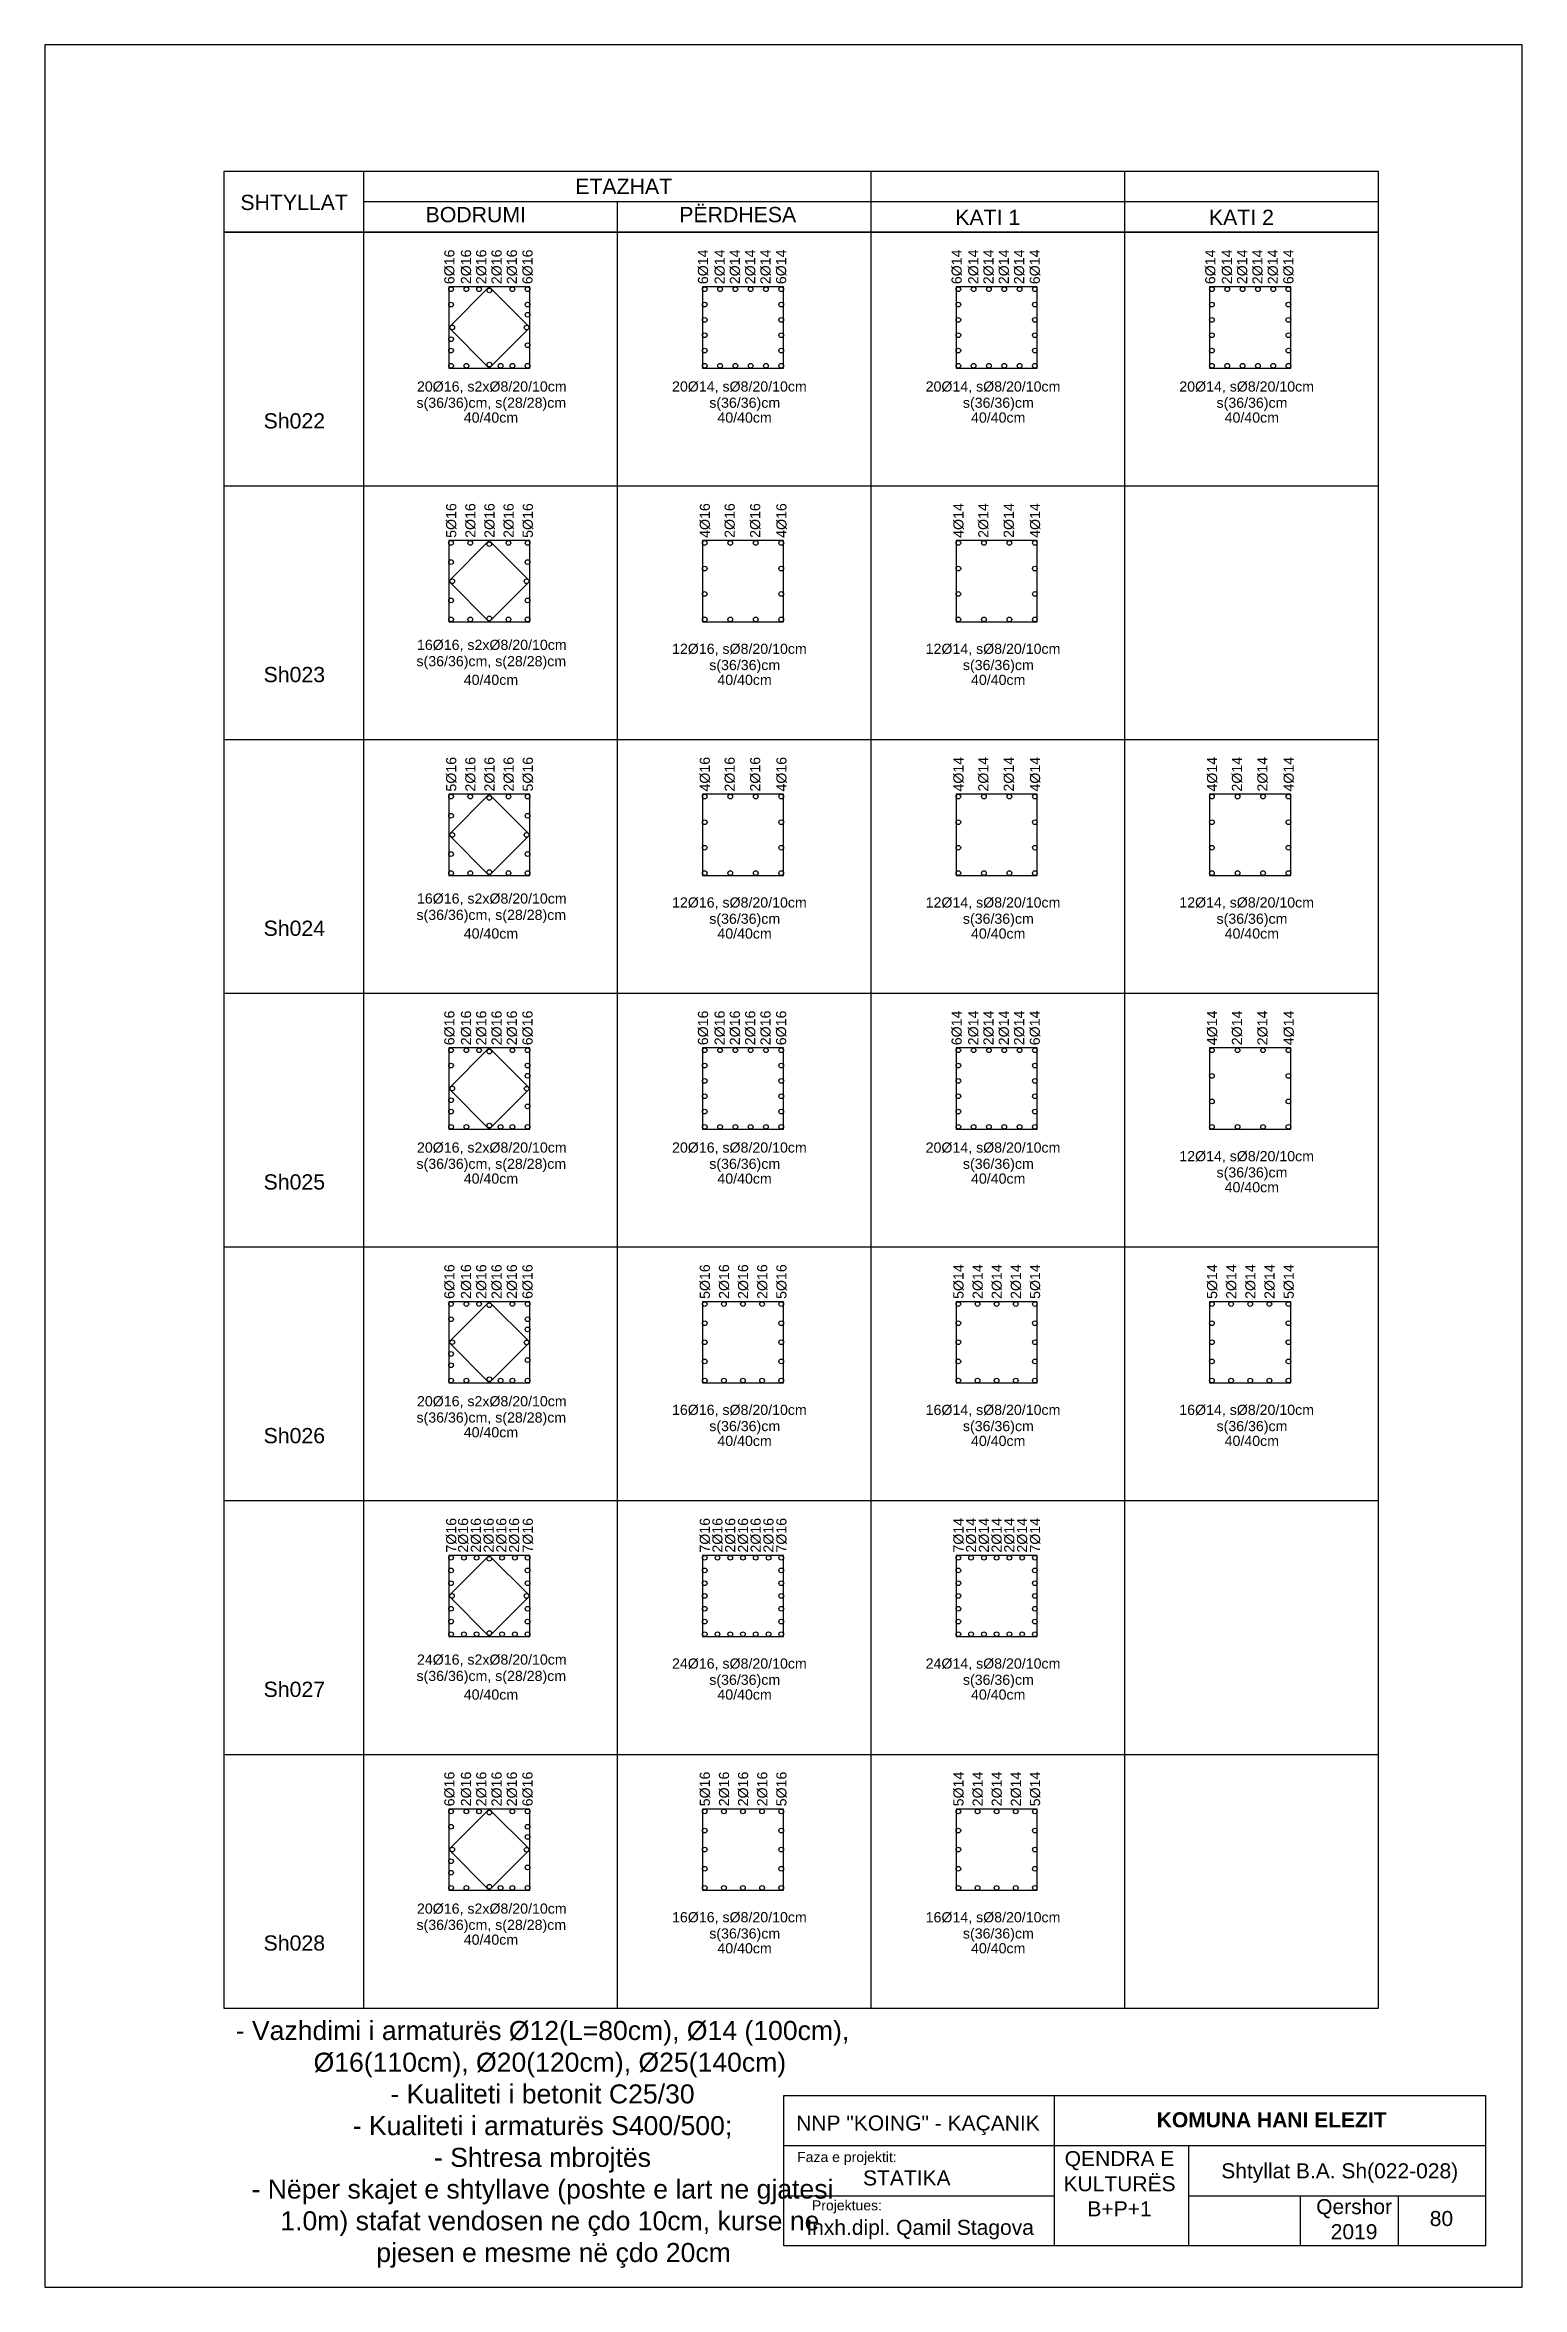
# Model space of a CAD drawing. Header units: inches. Extents: x 2793 to 14277, y -1659 to 551.
# Drawn here: x 7888 to 9344, y -1659 to 551 of the extents above; entities that cross this region are included whole.
import ezdxf

# ---------------------------------------------------------------- set-up
doc = ezdxf.new("R2010")
doc.units = ezdxf.units.IN
doc.layers.add('TEKSTI_Pen_No__201', color=7, linetype='Continuous', lineweight=18)
doc.styles.add('A4TS01', font='ARIAL.TTF', dxfattribs={"height": 10})
doc.styles.add('GENERATED_STYLE_1', font='ARIAL.TTF')

msp = doc.modelspace()

# ---------------------------------------------------------------- texts
at = {"width": 286.78, "attachment_point": 1, "style": 'A4TS01'}
for s, insert, char_height in [('SHTYLLAT', (8080.7, 403), 15), ('ETAZHAT', (8410.8, 418.8), 15), ('BODRUMI', (8263.3, 391), 15), ('PËRDHESA', (8513.3, 391), 15), ('KATI 1', (8785.4, 388.3), 15), ('{\\fArial|b0|i0|c238|p34;KATI }2', (9035.4, 388.3), 15), ('{\\fArial|b0|i0|c238|p34;s(36/36)cm}, s(28/28)cm', (8254.3, 203.1), 10), ('{\\fArial|b0|i0|c238|p34;20Ø16, s}2x{\\fArial|b0|i0|c238|p34;Ø8/20/10cm }', (8254.8, 219.1), 10), ('{\\fArial|b0|i0|c238|p34;20Ø14, sØ8/20/}10{\\fArial|b0|i0|c238|p34;cm }', (8506.2, 219.1), 10), ('{\\fArial|b0|i0|c238|p34;s(}3{\\fArial|b0|i0|c238|p34;6/}36{\\fArial|b0|i0|c238|p34;)cm}', (8542.9, 203.1), 10), ('{\\fArial|b0|i0|c238|p34;20Ø14, sØ8/20/}10{\\fArial|b0|i0|c238|p34;cm }', (8756.2, 219.1), 10), ('{\\fArial|b0|i0|c238|p34;s(}3{\\fArial|b0|i0|c238|p34;6/}36{\\fArial|b0|i0|c238|p34;)cm}', (8792.9, 203.1), 10), ('{\\fArial|b0|i0|c238|p34;20Ø14, sØ8/20/}10{\\fArial|b0|i0|c238|p34;cm }', (9006.2, 219.1), 10), ('{\\fArial|b0|i0|c238|p34;s(}3{\\fArial|b0|i0|c238|p34;6/}36{\\fArial|b0|i0|c238|p34;)cm}', (9042.9, 203.1), 10), ('{\\fArial|b0|i0|c238|p34;Sh0}22', (8103.6, 187.7), 15), ('4{\\fArial|b0|i0|c238|p34;0/}4{\\fArial|b0|i0|c238|p34;0cm}', (8300.9, 188.5), 10), ('4{\\fArial|b0|i0|c238|p34;0/}4{\\fArial|b0|i0|c238|p34;0cm}', (8550.9, 188.5), 10), ('4{\\fArial|b0|i0|c238|p34;0/}4{\\fArial|b0|i0|c238|p34;0cm}', (8800.9, 188.5), 10), ('4{\\fArial|b0|i0|c238|p34;0/}4{\\fArial|b0|i0|c238|p34;0cm}', (9050.9, 188.5), 10), ('16{\\fArial|b0|i0|c238|p34;Ø16, s2xØ8/20/10cm }', (8254.8, -35.5), 10), ('{\\fArial|b0|i0|c238|p34;12Ø16, sØ8/20/}10{\\fArial|b0|i0|c238|p34;cm }', (8506.2, -39.4), 10), ('{\\fArial|b0|i0|c238|p34;12Ø14, sØ8/20/}10{\\fArial|b0|i0|c238|p34;cm }', (8756.2, -39.4), 10), ('{\\fArial|b0|i0|c238|p34;Sh0}23', (8103.6, -62.3), 15), ('{\\fArial|b0|i0|c238|p34;s(36/36)cm}, s(28/28)cm', (8254.3, -51.6), 10), ('{\\fArial|b0|i0|c238|p34;s(}3{\\fArial|b0|i0|c238|p34;6/}36{\\fArial|b0|i0|c238|p34;)cm}', (8542.9, -55.4), 10), ('{\\fArial|b0|i0|c238|p34;s(}3{\\fArial|b0|i0|c238|p34;6/}36{\\fArial|b0|i0|c238|p34;)cm}', (8792.9, -55.4), 10), ('4{\\fArial|b0|i0|c238|p34;0/}4{\\fArial|b0|i0|c238|p34;0cm}', (8300.9, -70), 10), ('4{\\fArial|b0|i0|c238|p34;0/}4{\\fArial|b0|i0|c238|p34;0cm}', (8550.9, -70), 10), ('4{\\fArial|b0|i0|c238|p34;0/}4{\\fArial|b0|i0|c238|p34;0cm}', (8800.9, -70), 10), ('16{\\fArial|b0|i0|c238|p34;Ø16, s2xØ8/20/10cm }', (8254.8, -285.5), 10), ('{\\fArial|b0|i0|c238|p34;s(36/36)cm}, s(28/28)cm', (8254.3, -301.6), 10), ('{\\fArial|b0|i0|c238|p34;12Ø16, sØ8/20/}10{\\fArial|b0|i0|c238|p34;cm }', (8506.2, -289.4), 10), ('{\\fArial|b0|i0|c238|p34;s(}3{\\fArial|b0|i0|c238|p34;6/}36{\\fArial|b0|i0|c238|p34;)cm}', (8542.9, -305.4), 10), ('{\\fArial|b0|i0|c238|p34;12Ø14, sØ8/20/}10{\\fArial|b0|i0|c238|p34;cm }', (8756.2, -289.4), 10), ('{\\fArial|b0|i0|c238|p34;s(}3{\\fArial|b0|i0|c238|p34;6/}36{\\fArial|b0|i0|c238|p34;)cm}', (8792.9, -305.4), 10), ('{\\fArial|b0|i0|c238|p34;12Ø14, sØ8/20/}10{\\fArial|b0|i0|c238|p34;cm }', (9006.2, -289.4), 10), ('{\\fArial|b0|i0|c238|p34;s(}3{\\fArial|b0|i0|c238|p34;6/}36{\\fArial|b0|i0|c238|p34;)cm}', (9042.9, -305.4), 10), ('{\\fArial|b0|i0|c238|p34;Sh0}24', (8103.6, -312.3), 15), ('4{\\fArial|b0|i0|c238|p34;0/}4{\\fArial|b0|i0|c238|p34;0cm}', (8300.9, -320), 10), ('4{\\fArial|b0|i0|c238|p34;0/}4{\\fArial|b0|i0|c238|p34;0cm}', (8550.9, -320), 10), ('4{\\fArial|b0|i0|c238|p34;0/}4{\\fArial|b0|i0|c238|p34;0cm}', (8800.9, -320), 10), ('4{\\fArial|b0|i0|c238|p34;0/}4{\\fArial|b0|i0|c238|p34;0cm}', (9050.9, -320), 10), ('{\\fArial|b0|i0|c238|p34;s(36/36)cm}, s(28/28)cm', (8254.3, -546.9), 10), ('{\\fArial|b0|i0|c238|p34;20Ø16, s}2x{\\fArial|b0|i0|c238|p34;Ø8/20/10cm }', (8254.8, -530.9), 10), ('{\\fArial|b0|i0|c238|p34;20Ø16, sØ8/20/}1{\\fArial|b0|i0|c238|p34;0cm }', (8506.2, -530.9), 10), ('{\\fArial|b0|i0|c238|p34;s(}3{\\fArial|b0|i0|c238|p34;6/}36{\\fArial|b0|i0|c238|p34;)cm}', (8542.9, -546.9), 10), ('{\\fArial|b0|i0|c238|p34;20Ø14, sØ8/20/}10{\\fArial|b0|i0|c238|p34;cm }', (8756.2, -530.9), 10), ('{\\fArial|b0|i0|c238|p34;s(}3{\\fArial|b0|i0|c238|p34;6/}36{\\fArial|b0|i0|c238|p34;)cm}', (8792.9, -546.9), 10), ('{\\fArial|b0|i0|c238|p34;12Ø14, sØ8/20/}10{\\fArial|b0|i0|c238|p34;cm }', (9006.2, -539.4), 10), ('{\\fArial|b0|i0|c238|p34;Sh0}25', (8103.6, -562.3), 15), ('4{\\fArial|b0|i0|c238|p34;0/}4{\\fArial|b0|i0|c238|p34;0cm}', (8300.9, -561.5), 10), ('4{\\fArial|b0|i0|c238|p34;0/}4{\\fArial|b0|i0|c238|p34;0cm}', (8550.9, -561.5), 10), ('4{\\fArial|b0|i0|c238|p34;0/}4{\\fArial|b0|i0|c238|p34;0cm}', (8800.9, -561.5), 10), ('{\\fArial|b0|i0|c238|p34;s(}3{\\fArial|b0|i0|c238|p34;6/}36{\\fArial|b0|i0|c238|p34;)cm}', (9042.9, -555.4), 10), ('4{\\fArial|b0|i0|c238|p34;0/}4{\\fArial|b0|i0|c238|p34;0cm}', (9050.9, -570), 10), ('{\\fArial|b0|i0|c238|p34;20Ø16, s}2x{\\fArial|b0|i0|c238|p34;Ø8/20/10cm }', (8254.8, -780.9), 10), ('{\\fArial|b0|i0|c238|p34;16Ø16, sØ8/20/}10{\\fArial|b0|i0|c238|p34;cm }', (8506.2, -789.4), 10), ('{\\fArial|b0|i0|c238|p34;16Ø14, sØ8/20/}10{\\fArial|b0|i0|c238|p34;cm }', (8756.2, -789.4), 10), ('{\\fArial|b0|i0|c238|p34;16Ø14, sØ8/20/}10{\\fArial|b0|i0|c238|p34;cm }', (9006.2, -789.4), 10), ('{\\fArial|b0|i0|c238|p34;Sh0}26', (8103.6, -812.3), 15), ('{\\fArial|b0|i0|c238|p34;s(36/36)cm}, s(28/28)cm', (8254.3, -796.9), 10), ('4{\\fArial|b0|i0|c238|p34;0/}4{\\fArial|b0|i0|c238|p34;0cm}', (8300.9, -811.5), 10), ('{\\fArial|b0|i0|c238|p34;s(}3{\\fArial|b0|i0|c238|p34;6/}36{\\fArial|b0|i0|c238|p34;)cm}', (8542.9, -805.4), 10), ('{\\fArial|b0|i0|c238|p34;s(}3{\\fArial|b0|i0|c238|p34;6/}36{\\fArial|b0|i0|c238|p34;)cm}', (8792.9, -805.4), 10), ('{\\fArial|b0|i0|c238|p34;s(}3{\\fArial|b0|i0|c238|p34;6/}36{\\fArial|b0|i0|c238|p34;)cm}', (9042.9, -805.4), 10), ('4{\\fArial|b0|i0|c238|p34;0/}4{\\fArial|b0|i0|c238|p34;0cm}', (8550.9, -820), 10), ('4{\\fArial|b0|i0|c238|p34;0/}4{\\fArial|b0|i0|c238|p34;0cm}', (8800.9, -820), 10), ('4{\\fArial|b0|i0|c238|p34;0/}4{\\fArial|b0|i0|c238|p34;0cm}', (9050.9, -820), 10), ('{\\fArial|b0|i0|c238|p34;2}4{\\fArial|b0|i0|c238|p34;Ø16, s2xØ8/20/10cm }', (8254.8, -1035.5), 10), ('{\\fArial|b0|i0|c238|p34;s(36/36)cm}, s(28/28)cm', (8254.3, -1051.6), 10), ('{\\fArial|b0|i0|c238|p34;24Ø16, sØ8/20/}10{\\fArial|b0|i0|c238|p34;cm }', (8506.2, -1039.4), 10), ('{\\fArial|b0|i0|c238|p34;s(}3{\\fArial|b0|i0|c238|p34;6/}36{\\fArial|b0|i0|c238|p34;)cm}', (8542.9, -1055.4), 10), ('{\\fArial|b0|i0|c238|p34;24Ø14, sØ8/20/}10{\\fArial|b0|i0|c238|p34;cm }', (8756.2, -1039.4), 10), ('{\\fArial|b0|i0|c238|p34;s(}3{\\fArial|b0|i0|c238|p34;6/}36{\\fArial|b0|i0|c238|p34;)cm}', (8792.9, -1055.4), 10), ('{\\fArial|b0|i0|c238|p34;Sh0}27', (8103.6, -1062.3), 15), ('4{\\fArial|b0|i0|c238|p34;0/}4{\\fArial|b0|i0|c238|p34;0cm}', (8300.9, -1070), 10), ('4{\\fArial|b0|i0|c238|p34;0/}4{\\fArial|b0|i0|c238|p34;0cm}', (8550.9, -1070), 10), ('4{\\fArial|b0|i0|c238|p34;0/}4{\\fArial|b0|i0|c238|p34;0cm}', (8800.9, -1070), 10), ('{\\fArial|b0|i0|c238|p34;20Ø16, s}2x{\\fArial|b0|i0|c238|p34;Ø8/20/10cm }', (8254.8, -1280.9), 10), ('{\\fArial|b0|i0|c238|p34;s(36/36)cm}, s(28/28)cm', (8254.3, -1296.9), 10), ('{\\fArial|b0|i0|c238|p34;16Ø16, sØ8/20/}10{\\fArial|b0|i0|c238|p34;cm }', (8506.2, -1289.4), 10), ('\\pt100;{\\fArial|b0|i0|c238|p34;16Ø14, sØ8/20/10cm }', (8756.2, -1289.4), 10), ('{\\fArial|b0|i0|c238|p34;Sh0}28', (8103.6, -1312.3), 15), ('4{\\fArial|b0|i0|c238|p34;0/}4{\\fArial|b0|i0|c238|p34;0cm}', (8300.9, -1311.5), 10), ('{\\fArial|b0|i0|c238|p34;s(}3{\\fArial|b0|i0|c238|p34;6/}36{\\fArial|b0|i0|c238|p34;)cm}', (8542.9, -1305.4), 10), ('4{\\fArial|b0|i0|c238|p34;0/}4{\\fArial|b0|i0|c238|p34;0cm}', (8550.9, -1320), 10), ('{\\fArial|b0|i0|c238|p34;s(}3{\\fArial|b0|i0|c238|p34;6/}36{\\fArial|b0|i0|c238|p34;)cm}', (8792.9, -1305.4), 10), ('4{\\fArial|b0|i0|c238|p34;0/}4{\\fArial|b0|i0|c238|p34;0cm}', (8800.9, -1320), 10)]:
    msp.add_mtext(s, dxfattribs=dict(at, insert=insert, char_height=char_height))
at = {"char_height": 10, "width": 286.78, "attachment_point": 1, "rotation": 90, "style": 'A4TS01'}
for s, insert in [('{\\fArial|b0|i0|c238|p34;6Ø1}6', (8281.7, 314.9)), ('{\\fArial|b0|i0|c238|p34;2Ø1}6', (8298.1, 314.9)), ('{\\fArial|b0|i0|c238|p34;2Ø1}6', (8313.1, 314.9)), ('{\\fArial|b0|i0|c238|p34;2Ø1}6', (8328.2, 314.9)), ('{\\fArial|b0|i0|c238|p34;2Ø1}6', (8343.3, 314.9)), ('{\\fArial|b0|i0|c238|p34;6Ø16}', (8358.7, 314.9)), ('{\\fArial|b0|i0|c238|p34;6Ø1}4', (8531.7, 314.9)), ('{\\fArial|b0|i0|c238|p34;2Ø1}4', (8548.1, 314.9)), ('{\\fArial|b0|i0|c238|p34;2Ø1}4', (8563.1, 314.9)), ('{\\fArial|b0|i0|c238|p34;2Ø1}4', (8578.2, 314.9)), ('{\\fArial|b0|i0|c238|p34;2Ø1}4', (8593.3, 314.9)), ('{\\fArial|b0|i0|c238|p34;6Ø1}4', (8608.7, 314.9)), ('{\\fArial|b0|i0|c238|p34;6Ø1}4', (8781.7, 314.9)), ('{\\fArial|b0|i0|c238|p34;2Ø1}4', (8798.1, 314.9)), ('{\\fArial|b0|i0|c238|p34;2Ø1}4', (8813.1, 314.9)), ('{\\fArial|b0|i0|c238|p34;2Ø1}4', (8828.2, 314.9)), ('{\\fArial|b0|i0|c238|p34;2Ø1}4', (8843.3, 314.9)), ('{\\fArial|b0|i0|c238|p34;6Ø1}4', (8858.7, 314.9)), ('{\\fArial|b0|i0|c238|p34;6Ø1}4', (9031.7, 314.9)), ('{\\fArial|b0|i0|c238|p34;2Ø1}4', (9048.1, 314.9)), ('{\\fArial|b0|i0|c238|p34;2Ø1}4', (9063.1, 314.9)), ('{\\fArial|b0|i0|c238|p34;2Ø1}4', (9078.2, 314.9)), ('{\\fArial|b0|i0|c238|p34;2Ø1}4', (9093.3, 314.9)), ('{\\fArial|b0|i0|c238|p34;6Ø1}4', (9108.7, 314.9)), ('{\\fArial|b0|i0|c238|p34;5Ø1}6', (8283.5, 64.9)), ('{\\fArial|b0|i0|c238|p34;2Ø1}6', (8302.4, 64.9)), ('{\\fArial|b0|i0|c238|p34;2Ø1}6', (8321.2, 64.9)), ('{\\fArial|b0|i0|c238|p34;2Ø1}6', (8340.1, 64.9)), ('{\\fArial|b0|i0|c238|p34;5Ø1}6', (8359, 64.9)), ('{\\fArial|b0|i0|c238|p34;4Ø1}6', (8533.5, 64.9)), ('{\\fArial|b0|i0|c238|p34;2Ø1}6', (8558, 64.9)), ('{\\fArial|b0|i0|c238|p34;2Ø1}6', (8583.1, 64.9)), ('{\\fArial|b0|i0|c238|p34;4Ø1}6', (8609, 64.9)), ('4{\\fArial|b0|i0|c238|p34;Ø14}', (8783.5, 64.9)), ('{\\fArial|b0|i0|c238|p34;2Ø1}4', (8808, 64.9)), ('{\\fArial|b0|i0|c238|p34;2Ø1}4', (8833.1, 64.9)), ('4{\\fArial|b0|i0|c238|p34;Ø14}', (8859, 64.9)), ('{\\fArial|b0|i0|c238|p34;5Ø1}6', (8283.5, -185.1)), ('{\\fArial|b0|i0|c238|p34;2Ø1}6', (8302.4, -185.1)), ('{\\fArial|b0|i0|c238|p34;2Ø1}6', (8321.2, -185.1)), ('{\\fArial|b0|i0|c238|p34;2Ø1}6', (8340.1, -185.1)), ('{\\fArial|b0|i0|c238|p34;5Ø1}6', (8359, -185.1)), ('{\\fArial|b0|i0|c238|p34;4Ø1}6', (8533.5, -185.1)), ('{\\fArial|b0|i0|c238|p34;2Ø1}6', (8558, -185.1)), ('{\\fArial|b0|i0|c238|p34;2Ø1}6', (8583.1, -185.1)), ('{\\fArial|b0|i0|c238|p34;4Ø1}6', (8609, -185.1)), ('4{\\fArial|b0|i0|c238|p34;Ø14}', (8783.5, -185.1)), ('{\\fArial|b0|i0|c238|p34;2Ø1}4', (8808, -185.1)), ('{\\fArial|b0|i0|c238|p34;2Ø1}4', (8833.1, -185.1)), ('4{\\fArial|b0|i0|c238|p34;Ø14}', (8859, -185.1)), ('4{\\fArial|b0|i0|c238|p34;Ø14}', (9033.5, -185.1)), ('{\\fArial|b0|i0|c238|p34;2Ø1}4', (9058, -185.1)), ('{\\fArial|b0|i0|c238|p34;2Ø1}4', (9083.1, -185.1)), ('4{\\fArial|b0|i0|c238|p34;Ø14}', (9109, -185.1)), ('{\\fArial|b0|i0|c238|p34;6Ø1}6', (8281.7, -435.1)), ('{\\fArial|b0|i0|c238|p34;2Ø1}6', (8298.1, -435.1)), ('{\\fArial|b0|i0|c238|p34;2Ø1}6', (8313.1, -435.1)), ('{\\fArial|b0|i0|c238|p34;2Ø1}6', (8328.2, -435.1)), ('{\\fArial|b0|i0|c238|p34;2Ø1}6', (8343.3, -435.1)), ('{\\fArial|b0|i0|c238|p34;6Ø16}', (8358.7, -435.1)), ('{\\fArial|b0|i0|c238|p34;6Ø1}6', (8531.7, -435.1)), ('{\\fArial|b0|i0|c238|p34;2Ø1}6', (8548.1, -435.1)), ('{\\fArial|b0|i0|c238|p34;2Ø1}6', (8563.1, -435.1)), ('{\\fArial|b0|i0|c238|p34;2Ø1}6', (8578.2, -435.1)), ('{\\fArial|b0|i0|c238|p34;2Ø1}6', (8593.3, -435.1)), ('{\\fArial|b0|i0|c238|p34;6Ø16}', (8608.7, -435.1)), ('{\\fArial|b0|i0|c238|p34;6Ø1}4', (8781.7, -435.1)), ('{\\fArial|b0|i0|c238|p34;2Ø1}4', (8798.1, -435.1)), ('{\\fArial|b0|i0|c238|p34;2Ø1}4', (8813.1, -435.1)), ('{\\fArial|b0|i0|c238|p34;2Ø1}4', (8828.2, -435.1)), ('{\\fArial|b0|i0|c238|p34;2Ø1}4', (8843.3, -435.1)), ('{\\fArial|b0|i0|c238|p34;6Ø1}4', (8858.7, -435.1)), ('4{\\fArial|b0|i0|c238|p34;Ø14}', (9033.5, -435.1)), ('{\\fArial|b0|i0|c238|p34;2Ø1}4', (9058, -435.1)), ('{\\fArial|b0|i0|c238|p34;2Ø1}4', (9083.1, -435.1)), ('4{\\fArial|b0|i0|c238|p34;Ø14}', (9109, -435.1)), ('{\\fArial|b0|i0|c238|p34;6Ø1}6', (8281.7, -685.1)), ('{\\fArial|b0|i0|c238|p34;2Ø1}6', (8298.1, -685.1)), ('{\\fArial|b0|i0|c238|p34;2Ø1}6', (8313.1, -685.1)), ('{\\fArial|b0|i0|c238|p34;2Ø1}6', (8328.2, -685.1)), ('{\\fArial|b0|i0|c238|p34;2Ø1}6', (8343.3, -685.1)), ('{\\fArial|b0|i0|c238|p34;6Ø16}', (8358.7, -685.1)), ('{\\fArial|b0|i0|c238|p34;5Ø1}6', (8533.5, -685.1)), ('{\\fArial|b0|i0|c238|p34;2Ø1}6', (8552.4, -685.1)), ('{\\fArial|b0|i0|c238|p34;2Ø1}6', (8571.2, -685.1)), ('{\\fArial|b0|i0|c238|p34;2Ø1}6', (8590.1, -685.1)), ('{\\fArial|b0|i0|c238|p34;5Ø1}6', (8609, -685.1)), ('{\\fArial|b0|i0|c238|p34;5Ø1}4', (8783.5, -685.1)), ('{\\fArial|b0|i0|c238|p34;2Ø1}4', (8802.4, -685.1)), ('{\\fArial|b0|i0|c238|p34;2Ø1}4', (8821.2, -685.1)), ('{\\fArial|b0|i0|c238|p34;2Ø1}4', (8840.1, -685.1)), ('{\\fArial|b0|i0|c238|p34;5Ø1}4', (8859, -685.1)), ('{\\fArial|b0|i0|c238|p34;5Ø1}4', (9033.5, -685.1)), ('{\\fArial|b0|i0|c238|p34;2Ø1}4', (9052.4, -685.1)), ('{\\fArial|b0|i0|c238|p34;2Ø1}4', (9071.2, -685.1)), ('{\\fArial|b0|i0|c238|p34;2Ø1}4', (9090.1, -685.1)), ('{\\fArial|b0|i0|c238|p34;5Ø1}4', (9109, -685.1)), ('7{\\fArial|b0|i0|c238|p34;Ø16}', (8283.5, -935.1)), ('{\\fArial|b0|i0|c238|p34;2Ø1}6', (8295.2, -935.1)), ('{\\fArial|b0|i0|c238|p34;2Ø1}6', (8307.8, -935.1)), ('{\\fArial|b0|i0|c238|p34;2Ø1}6', (8320.4, -935.1)), ('{\\fArial|b0|i0|c238|p34;2Ø1}6', (8332.9, -935.1)), ('{\\fArial|b0|i0|c238|p34;2Ø1}6', (8345.5, -935.1)), ('7{\\fArial|b0|i0|c238|p34;Ø16}', (8359, -935.1)), ('7{\\fArial|b0|i0|c238|p34;Ø16}', (8533.5, -935.1)), ('{\\fArial|b0|i0|c238|p34;2Ø1}6', (8545.9, -935.1)), ('{\\fArial|b0|i0|c238|p34;2Ø1}6', (8558.5, -935.1)), ('{\\fArial|b0|i0|c238|p34;2Ø1}6', (8571.1, -935.1)), ('{\\fArial|b0|i0|c238|p34;2Ø1}6', (8583.6, -935.1)), ('{\\fArial|b0|i0|c238|p34;2Ø1}6', (8596.2, -935.1)), ('7{\\fArial|b0|i0|c238|p34;Ø16}', (8609, -935.1)), ('{\\fArial|b0|i0|c238|p34;7Ø1}4', (8783.5, -935.1)), ('{\\fArial|b0|i0|c238|p34;2Ø1}4', (8795.9, -935.1)), ('{\\fArial|b0|i0|c238|p34;2Ø1}4', (8808.5, -935.1)), ('{\\fArial|b0|i0|c238|p34;2Ø1}4', (8821.1, -935.1)), ('{\\fArial|b0|i0|c238|p34;2Ø1}4', (8833.6, -935.1)), ('{\\fArial|b0|i0|c238|p34;2Ø1}4', (8846.2, -935.1)), ('{\\fArial|b0|i0|c238|p34;7Ø1}4', (8859, -935.1)), ('{\\fArial|b0|i0|c238|p34;6Ø1}6', (8281.7, -1185.1)), ('{\\fArial|b0|i0|c238|p34;2Ø1}6', (8298.1, -1185.1)), ('{\\fArial|b0|i0|c238|p34;2Ø1}6', (8313.1, -1185.1)), ('{\\fArial|b0|i0|c238|p34;2Ø1}6', (8328.2, -1185.1)), ('{\\fArial|b0|i0|c238|p34;2Ø1}6', (8343.3, -1185.1)), ('{\\fArial|b0|i0|c238|p34;6Ø16}', (8358.7, -1185.1)), ('{\\fArial|b0|i0|c238|p34;5Ø1}6', (8533.5, -1185.1)), ('{\\fArial|b0|i0|c238|p34;2Ø1}6', (8552.4, -1185.1)), ('{\\fArial|b0|i0|c238|p34;2Ø1}6', (8571.2, -1185.1)), ('{\\fArial|b0|i0|c238|p34;2Ø1}6', (8590.1, -1185.1)), ('{\\fArial|b0|i0|c238|p34;5Ø1}6', (8609, -1185.1)), ('{\\fArial|b0|i0|c238|p34;5Ø1}4', (8783.5, -1185.1)), ('{\\fArial|b0|i0|c238|p34;2Ø1}4', (8802.4, -1185.1)), ('{\\fArial|b0|i0|c238|p34;2Ø1}4', (8821.2, -1185.1)), ('{\\fArial|b0|i0|c238|p34;2Ø1}4', (8840.1, -1185.1)), ('{\\fArial|b0|i0|c238|p34;5Ø1}4', (8859, -1185.1))]:
    msp.add_mtext(s, dxfattribs=dict(at, insert=insert))
at = {"insert": (8378.5, -1518.3), "char_height": 18.75, "width": 705.959, "attachment_point": 5}
msp.add_mtext('{\\fArial|b0|i0|c0|p34;- Vazhdimi i armaturës Ø12(L=80cm), Ø14 (100cm),\\P  Ø16(110cm), Ø20(120cm), Ø25(140cm) \\P- Kualiteti i betonit C25/30\\P- Kualiteti i armaturës S400/500;\\P- Shtresa mbrojtës\\P- Nëper skajet e shtyllave (poshte e lart ne gjatesi\\P  1.0m) stafat vendosen ne çdo 10cm, kurse ne \\P   pjesen e mesme në çdo 20cm }', dxfattribs=at)
at = {"layer": 'TEKSTI_Pen_No__201', "linetype": 'Continuous', "attachment_point": 2, "style": 'GENERATED_STYLE_1'}
for s, insert, char_height in [('NNP "KOING" - KAÇANIK', (8748.6, -1489.8), 14.816), ('{\\fArial|b1|i0|c0|p34;KOMUNA HANI ELEZIT}', (9097.2, -1486.6), 14.816), ('QENDRA E \\PKULTURËS\\PB+P+1', (8947.3, -1524.9), 14.82), ('Faza e projektit:', (8678.6, -1525.8), 9.877), ('STATIKA', (8737.6, -1543.9), 14.82), ('Shtyllat B.A. Sh(022-028)', (9164.3, -1536.9), 14.816), ('Projektues:', (8678.6, -1573.4), 9.877), ('Qershor \\P2019', (9178.5, -1572.2), 14.82), ('80', (9264.6, -1583.9), 14.82), ('Inxh.dipl. Qamil Stagova', (8750.7, -1592.6), 14.816)]:
    msp.add_mtext(s, dxfattribs=dict(at, insert=insert, char_height=char_height))

# ---------------------------------------------------------------- linework, layer by layer
for p, q in [((9344.1, 550.8), (7888, 550.8)), ((7888, 550.8), (7888, -1659)), ((9344.1, -1659), (9344.1, 550.8)), ((9202.5, 426.1), (8064.5, 426.1)), ((8064.5, 426.1), (8064.5, 366.1)), ((8064.5, 426.1), (8064.5, 366.1)), ((8202.5, 366.1), (8202.5, 426.1)), ((8702.5, 366.1), (8702.5, 426.1)), ((8952.5, 366.1), (8952.5, 426.1)), ((9202.5, 366.1), (9202.5, 426.1)), ((9202.5, 396.1), (8202.5, 396.1)), ((8452.5, 366.1), (8452.5, 396.1)), ((8064.5, 366.1), (8064.5, -1383.9)), ((8064.5, 366.1), (8064.5, -1383.9)), ((9202.5, 366.1), (8064.5, 366.1)), ((8064.5, 366.1), (8064.5, -1383.9)), ((8064.5, 366.1), (8064.5, 346.1)), ((8064.5, 366.1), (9202.5, 366.1)), ((8202.5, -1383.9), (8202.5, 366.1)), ((8452.5, -1383.9), (8452.5, 366.1)), ((8702.5, -1383.9), (8702.5, 366.1)), ((8952.5, -1383.9), (8952.5, 366.1)), ((9202.5, -1383.9), (9202.5, 366.1)), ((8366.1, 312.2), (8286.1, 312.2)), ((8286.1, 312.2), (8286.1, 232.2)), ((8326.1, 312.2), (8286.1, 272.2)), ((8366.1, 272.2), (8326.1, 312.2)), ((8366.1, 232.2), (8366.1, 312.2)), ((8616.1, 312.2), (8536.1, 312.2)), ((8536.1, 312.2), (8536.1, 232.2)), ((8616.1, 232.2), (8616.1, 312.2)), ((8866.1, 312.2), (8786.1, 312.2)), ((8786.1, 312.2), (8786.1, 232.2)), ((8866.1, 232.2), (8866.1, 312.2)), ((9116.1, 312.2), (9036.1, 312.2)), ((9036.1, 312.2), (9036.1, 232.2)), ((9116.1, 232.2), (9116.1, 312.2)), ((8286.1, 272.2), (8326.1, 232.2)), ((8326.1, 232.2), (8366.1, 272.2)), ((8286.1, 232.2), (8366.1, 232.2)), ((8536.1, 232.2), (8616.1, 232.2)), ((8786.1, 232.2), (8866.1, 232.2)), ((9036.1, 232.2), (9116.1, 232.2)), ((8064.5, 116.1), (9202.5, 116.1)), ((8366.1, 62.2), (8286.1, 62.2)), ((8286.1, 62.2), (8286.1, -17.8)), ((8286.1, 22.2), (8326.1, 62.2)), ((8326.1, 62.2), (8366.1, 22.2)), ((8366.1, -17.8), (8366.1, 62.2)), ((8616.1, 62.2), (8536.1, 62.2)), ((8536.1, 62.2), (8536.1, -17.8)), ((8616.1, -17.8), (8616.1, 62.2)), ((8866.1, 62.2), (8786.1, 62.2)), ((8786.1, 62.2), (8786.1, -17.8)), ((8866.1, -17.8), (8866.1, 62.2)), ((8326.1, -17.8), (8286.1, 22.2)), ((8366.1, 22.2), (8326.1, -17.8)), ((8286.1, -17.8), (8366.1, -17.8)), ((8536.1, -17.8), (8616.1, -17.8)), ((8786.1, -17.8), (8866.1, -17.8)), ((8064.5, -133.9), (9202.5, -133.9)), ((8366.1, -187.8), (8286.1, -187.8)), ((8286.1, -187.8), (8286.1, -267.8)), ((8286.1, -227.8), (8326.1, -187.8)), ((8326.1, -187.8), (8366.1, -227.8)), ((8366.1, -267.8), (8366.1, -187.8)), ((8616.1, -187.8), (8536.1, -187.8)), ((8536.1, -187.8), (8536.1, -267.8)), ((8616.1, -267.8), (8616.1, -187.8)), ((8866.1, -187.8), (8786.1, -187.8)), ((8786.1, -187.8), (8786.1, -267.8)), ((8866.1, -267.8), (8866.1, -187.8)), ((9116.1, -187.8), (9036.1, -187.8)), ((9036.1, -187.8), (9036.1, -267.8)), ((9116.1, -267.8), (9116.1, -187.8)), ((8326.1, -267.8), (8286.1, -227.8)), ((8366.1, -227.8), (8326.1, -267.8)), ((8286.1, -267.8), (8366.1, -267.8)), ((8536.1, -267.8), (8616.1, -267.8)), ((8786.1, -267.8), (8866.1, -267.8)), ((9036.1, -267.8), (9116.1, -267.8)), ((8064.5, -383.9), (9202.5, -383.9)), ((8366.1, -437.8), (8286.1, -437.8)), ((8286.1, -437.8), (8286.1, -517.8)), ((8326.1, -437.8), (8286.1, -477.8)), ((8366.1, -477.8), (8326.1, -437.8)), ((8366.1, -517.8), (8366.1, -437.8)), ((8616.1, -437.8), (8536.1, -437.8)), ((8536.1, -437.8), (8536.1, -517.8)), ((8616.1, -517.8), (8616.1, -437.8)), ((8866.1, -437.8), (8786.1, -437.8)), ((8786.1, -437.8), (8786.1, -517.8)), ((8866.1, -517.8), (8866.1, -437.8)), ((9116.1, -437.8), (9036.1, -437.8)), ((9036.1, -437.8), (9036.1, -517.8)), ((9116.1, -517.8), (9116.1, -437.8)), ((8286.1, -477.8), (8326.1, -517.8)), ((8326.1, -517.8), (8366.1, -477.8)), ((8286.1, -517.8), (8366.1, -517.8)), ((8536.1, -517.8), (8616.1, -517.8)), ((8786.1, -517.8), (8866.1, -517.8)), ((9036.1, -517.8), (9116.1, -517.8)), ((8064.5, -633.9), (9202.5, -633.9)), ((8366.1, -687.8), (8286.1, -687.8)), ((8286.1, -687.8), (8286.1, -767.8)), ((8326.1, -687.8), (8286.1, -727.8)), ((8366.1, -727.8), (8326.1, -687.8)), ((8366.1, -767.8), (8366.1, -687.8)), ((8616.1, -687.8), (8536.1, -687.8)), ((8536.1, -687.8), (8536.1, -767.8)), ((8616.1, -767.8), (8616.1, -687.8)), ((8866.1, -687.8), (8786.1, -687.8)), ((8786.1, -687.8), (8786.1, -767.8)), ((8866.1, -767.8), (8866.1, -687.8)), ((9116.1, -687.8), (9036.1, -687.8)), ((9036.1, -687.8), (9036.1, -767.8)), ((9116.1, -767.8), (9116.1, -687.8)), ((8286.1, -727.8), (8326.1, -767.8)), ((8326.1, -767.8), (8366.1, -727.8)), ((8286.1, -767.8), (8366.1, -767.8)), ((8536.1, -767.8), (8616.1, -767.8)), ((8786.1, -767.8), (8866.1, -767.8)), ((9036.1, -767.8), (9116.1, -767.8)), ((8064.5, -883.9), (9202.5, -883.9)), ((8366.1, -937.8), (8286.1, -937.8)), ((8286.1, -937.8), (8286.1, -1017.8)), ((8286.1, -977.8), (8326.1, -937.8)), ((8326.1, -937.8), (8366.1, -977.8)), ((8366.1, -1017.8), (8366.1, -937.8)), ((8616.1, -937.8), (8536.1, -937.8)), ((8536.1, -937.8), (8536.1, -1017.8)), ((8616.1, -1017.8), (8616.1, -937.8)), ((8866.1, -937.8), (8786.1, -937.8)), ((8786.1, -937.8), (8786.1, -1017.8)), ((8866.1, -1017.8), (8866.1, -937.8)), ((8326.1, -1017.8), (8286.1, -977.8)), ((8366.1, -977.8), (8326.1, -1017.8)), ((8286.1, -1017.8), (8366.1, -1017.8)), ((8536.1, -1017.8), (8616.1, -1017.8)), ((8786.1, -1017.8), (8866.1, -1017.8)), ((8064.5, -1133.9), (9202.5, -1133.9)), ((8064.5, -1133.9), (9202.5, -1133.9)), ((8366.1, -1187.8), (8286.1, -1187.8)), ((8286.1, -1187.8), (8286.1, -1267.8)), ((8326.1, -1187.8), (8286.1, -1227.8)), ((8366.1, -1227.8), (8326.1, -1187.8)), ((8366.1, -1267.8), (8366.1, -1187.8)), ((8616.1, -1187.8), (8536.1, -1187.8)), ((8536.1, -1187.8), (8536.1, -1267.8)), ((8616.1, -1267.8), (8616.1, -1187.8)), ((8866.1, -1187.8), (8786.1, -1187.8)), ((8786.1, -1187.8), (8786.1, -1267.8)), ((8866.1, -1267.8), (8866.1, -1187.8)), ((8286.1, -1227.8), (8326.1, -1267.8)), ((8326.1, -1267.8), (8366.1, -1227.8)), ((8286.1, -1267.8), (8366.1, -1267.8)), ((8536.1, -1267.8), (8616.1, -1267.8)), ((8786.1, -1267.8), (8866.1, -1267.8)), ((8064.5, -1383.9), (9202.5, -1383.9)), ((8064.5, -1383.9), (9202.5, -1383.9)), ((8616.5, -1618.3), (8616.5, -1470.1)), ((8616.5, -1470.1), (9307.9, -1470.1)), ((8883.2, -1618.3), (8883.2, -1470.1)), ((9307.9, -1470.1), (9307.9, -1618.3)), ((8616.5, -1519.5), (9307.9, -1519.5)), ((9015.3, -1519.5), (9015.3, -1618.3)), ((8616.5, -1568.9), (8883.2, -1568.9)), ((9015.3, -1568.9), (9307.9, -1568.9)), ((9125.2, -1568.9), (9125.2, -1618.3)), ((9221.8, -1568.9), (9221.8, -1618.3)), ((9307.9, -1618.3), (8616.5, -1618.3)), ((7888, -1659), (9344.1, -1659))]:
    msp.add_line(p, q)
for centre in [(8288.4, 309.9), (8303.5, 309.9), (8316, 309.9), (8326.1, 308.7), (8348.8, 309.9), (8363.8, 309.9), (8538.4, 309.9), (8553.5, 309.9), (8568.6, 309.9), (8583.7, 309.9), (8598.8, 309.9), (8613.8, 309.9), (8788.4, 309.9), (8803.5, 309.9), (8818.6, 309.9), (8833.7, 309.9), (8848.8, 309.9), (8863.8, 309.9), (9038.4, 309.9), (9053.5, 309.9), (9068.6, 309.9), (9083.7, 309.9), (9098.8, 309.9), (9113.8, 309.9), (8288.4, 294.8), (8363.8, 294.8), (8538.4, 294.8), (8613.8, 294.8), (8788.4, 294.8), (8863.8, 294.8), (9038.4, 294.8), (9113.8, 294.8), (8289.6, 272.3), (8362.9, 272.1), (8363.8, 284.8), (8538.4, 279.7), (8538.4, 264.6), (8613.8, 279.7), (8613.8, 264.6), (8788.4, 279.7), (8788.4, 264.6), (8863.8, 279.7), (8863.8, 264.6), (9038.4, 279.7), (9038.4, 264.6), (9113.8, 279.7), (9113.8, 264.6), (8288.4, 260.7), (8288.4, 249.5), (8363.8, 254.7), (8538.4, 249.5), (8613.8, 249.5), (8788.4, 249.5), (8863.8, 249.5), (9038.4, 249.5), (9113.8, 249.5), (8288.4, 234.5), (8303.5, 234.5), (8326.2, 235.7), (8337.2, 234.5), (8348.8, 234.5), (8363.8, 234.5), (8538.4, 234.5), (8553.5, 234.5), (8568.6, 234.5), (8583.7, 234.5), (8598.8, 234.5), (8613.8, 234.5), (8788.4, 234.5), (8803.5, 234.5), (8818.6, 234.5), (8833.7, 234.5), (8848.8, 234.5), (8863.8, 234.5), (9038.4, 234.5), (9053.5, 234.5), (9068.6, 234.5), (9083.7, 234.5), (9098.8, 234.5), (9113.8, 234.5), (8288.4, 59.9), (8307.3, 59.9), (8326.1, 58.7), (8345, 59.9), (8363.8, 59.9), (8538.4, 59.9), (8563.6, 59.9), (8588.7, 59.9), (8613.8, 59.9), (8788.4, 59.9), (8813.6, 59.9), (8838.7, 59.9), (8863.8, 59.9), (8288.4, 41), (8289.6, 22.2), (8362.8, 22.2), (8363.8, 41), (8538.4, 34.7), (8613.8, 34.7), (8788.4, 34.7), (8863.8, 34.7), (8288.4, 3.3), (8363.8, 3.3), (8538.4, 9.6), (8613.8, 9.6), (8788.4, 9.6), (8863.8, 9.6), (8288.4, -15.5), (8288.4, -15.5), (8307.3, -15.5), (8326.1, -14.5), (8345, -15.5), (8363.8, -15.5), (8538.4, -15.5), (8538.4, -15.5), (8563.6, -15.5), (8588.7, -15.5), (8613.8, -15.5), (8788.4, -15.5), (8788.4, -15.5), (8813.6, -15.5), (8838.7, -15.5), (8863.8, -15.5), (8288.4, -190.1), (8307.3, -190.1), (8326.1, -191.3), (8345, -190.1), (8363.8, -190.1), (8538.4, -190.1), (8563.6, -190.1), (8588.7, -190.1), (8613.8, -190.1), (8788.4, -190.1), (8813.6, -190.1), (8838.7, -190.1), (8863.8, -190.1), (9038.4, -190.1), (9063.6, -190.1), (9088.7, -190.1), (9113.8, -190.1), (8288.4, -209), (8363.8, -209), (8538.4, -215.3), (8613.8, -215.3), (8788.4, -215.3), (8863.8, -215.3), (9038.4, -215.3), (9113.8, -215.3), (8289.6, -227.8), (8362.8, -227.8), (8538.4, -240.4), (8613.8, -240.4), (8788.4, -240.4), (8863.8, -240.4), (9038.4, -240.4), (9113.8, -240.4), (8288.4, -246.7), (8288.4, -265.5), (8288.4, -265.5), (8307.3, -265.5), (8326.1, -264.5), (8345, -265.5), (8363.8, -246.7), (8363.8, -265.5), (8538.4, -265.5), (8538.4, -265.5), (8563.6, -265.5), (8588.7, -265.5), (8613.8, -265.5), (8788.4, -265.5), (8788.4, -265.5), (8813.6, -265.5), (8838.7, -265.5), (8863.8, -265.5), (9038.4, -265.5), (9038.4, -265.5), (9063.6, -265.5), (9088.7, -265.5), (9113.8, -265.5), (8288.4, -440.1), (8303.5, -440.1), (8316, -440.1), (8326.1, -441.3), (8348.8, -440.1), (8363.8, -440.1), (8538.4, -440.1), (8553.5, -440.1), (8568.6, -440.1), (8583.7, -440.1), (8598.8, -440.1), (8613.8, -440.1), (8788.4, -440.1), (8803.5, -440.1), (8818.6, -440.1), (8833.7, -440.1), (8848.8, -440.1), (8863.8, -440.1), (9038.4, -440.1), (9063.6, -440.1), (9088.7, -440.1), (9113.8, -440.1), (8288.4, -455.2), (8363.8, -455.2), (8363.8, -465.2), (8538.4, -455.2), (8613.8, -455.2), (8788.4, -455.2), (8863.8, -455.2), (9038.4, -465.3), (9113.8, -465.3), (8289.6, -477.7), (8362.9, -477.9), (8538.4, -470.3), (8538.4, -485.4), (8613.8, -470.3), (8613.8, -485.4), (8788.4, -470.3), (8788.4, -485.4), (8863.8, -470.3), (8863.8, -485.4), (8288.4, -489.3), (8288.4, -500.5), (8363.8, -495.3), (8538.4, -500.5), (8613.8, -500.5), (8788.4, -500.5), (8863.8, -500.5), (9038.4, -490.4), (9113.8, -490.4), (8288.4, -515.5), (8303.5, -515.5), (8326.2, -514.3), (8337.2, -515.5), (8348.8, -515.5), (8363.8, -515.5), (8538.4, -515.5), (8553.5, -515.5), (8568.6, -515.5), (8583.7, -515.5), (8598.8, -515.5), (8613.8, -515.5), (8788.4, -515.5), (8803.5, -515.5), (8818.6, -515.5), (8833.7, -515.5), (8848.8, -515.5), (8863.8, -515.5), (9038.4, -515.5), (9038.4, -515.5), (9063.6, -515.5), (9088.7, -515.5), (9113.8, -515.5), (8288.4, -690.1), (8288.4, -705.2), (8303.5, -690.1), (8316, -690.1), (8326.1, -691.3), (8348.8, -690.1), (8363.8, -690.1), (8363.8, -705.2), (8538.4, -690.1), (8538.4, -709), (8557.3, -690.1), (8576.1, -690.1), (8595, -690.1), (8613.8, -690.1), (8613.8, -709), (8788.4, -690.1), (8788.4, -709), (8807.3, -690.1), (8826.1, -690.1), (8845, -690.1), (8863.8, -690.1), (8863.8, -709), (9038.4, -690.1), (9038.4, -709), (9057.3, -690.1), (9076.1, -690.1), (9095, -690.1), (9113.8, -690.1), (9113.8, -709), (8289.6, -727.7), (8362.9, -727.9), (8363.8, -715.2), (8538.4, -727.8), (8613.8, -727.8), (8788.4, -727.8), (8863.8, -727.8), (9038.4, -727.8), (9113.8, -727.8), (8288.4, -739.3), (8288.4, -750.5), (8363.8, -745.3), (8538.4, -746.7), (8613.8, -746.7), (8788.4, -746.7), (8863.8, -746.7), (9038.4, -746.7), (9113.8, -746.7), (8288.4, -765.5), (8303.5, -765.5), (8326.2, -764.3), (8337.2, -765.5), (8348.8, -765.5), (8363.8, -765.5), (8538.4, -765.5), (8538.4, -765.5), (8557.3, -765.5), (8576.1, -765.5), (8595, -765.5), (8613.8, -765.5), (8788.4, -765.5), (8788.4, -765.5), (8807.3, -765.5), (8826.1, -765.5), (8845, -765.5), (8863.8, -765.5), (9038.4, -765.5), (9038.4, -765.5), (9057.3, -765.5), (9076.1, -765.5), (9095, -765.5), (9113.8, -765.5), (8288.4, -940.1), (8301, -940.1), (8313.6, -940.1), (8326.1, -941.2), (8338.7, -940.1), (8351.3, -940.1), (8363.8, -940.1), (8538.4, -940.1), (8551, -940.1), (8563.6, -940.1), (8576.1, -940.1), (8588.7, -940.1), (8601.3, -940.1), (8613.8, -940.1), (8788.4, -940.1), (8801, -940.1), (8813.6, -940.1), (8826.1, -940.1), (8838.7, -940.1), (8851.3, -940.1), (8863.8, -940.1), (8288.4, -952.7), (8288.4, -965.3), (8363.8, -952.7), (8363.8, -965.3), (8538.4, -952.7), (8538.4, -965.3), (8613.8, -952.7), (8613.8, -965.3), (8788.4, -952.7), (8788.4, -965.3), (8863.8, -952.7), (8863.8, -965.3), (8288.4, -990.4), (8289.3, -977.8), (8362.8, -977.8), (8363.8, -990.4), (8538.4, -977.8), (8538.4, -990.4), (8613.8, -977.8), (8613.8, -990.4), (8788.4, -977.8), (8788.4, -990.4), (8863.8, -977.8), (8863.8, -990.4), (8288.4, -1003), (8288.4, -1015.5), (8288.4, -1015.5), (8301, -1015.5), (8313.6, -1015.5), (8326.1, -1014.4), (8338.7, -1015.5), (8351.3, -1015.5), (8363.8, -1003), (8363.8, -1015.5), (8538.4, -1003), (8538.4, -1015.5), (8538.4, -1015.5), (8551, -1015.5), (8563.6, -1015.5), (8576.1, -1015.5), (8588.7, -1015.5), (8601.3, -1015.5), (8613.8, -1003), (8613.8, -1015.5), (8788.4, -1003), (8788.4, -1015.5), (8788.4, -1015.5), (8801, -1015.5), (8813.6, -1015.5), (8826.1, -1015.5), (8838.7, -1015.5), (8851.3, -1015.5), (8863.8, -1003), (8863.8, -1015.5), (8288.4, -1190.1), (8303.5, -1190.1), (8316, -1190.1), (8326.1, -1191.3), (8348.8, -1190.1), (8363.8, -1190.1), (8538.4, -1190.1), (8557.3, -1190.1), (8576.1, -1190.1), (8595, -1190.1), (8613.8, -1190.1), (8788.4, -1190.1), (8807.3, -1190.1), (8826.1, -1190.1), (8845, -1190.1), (8863.8, -1190.1), (8288.4, -1205.2), (8363.8, -1205.2), (8363.8, -1215.2), (8538.4, -1209), (8613.8, -1209), (8788.4, -1209), (8863.8, -1209), (8288.4, -1239.3), (8289.6, -1227.7), (8362.9, -1227.9), (8538.4, -1227.8), (8613.8, -1227.8), (8788.4, -1227.8), (8863.8, -1227.8), (8288.4, -1250.5), (8363.8, -1245.3), (8538.4, -1246.7), (8613.8, -1246.7), (8788.4, -1246.7), (8863.8, -1246.7), (8288.4, -1265.5), (8303.5, -1265.5), (8326.2, -1264.3), (8337.2, -1265.5), (8348.8, -1265.5), (8363.8, -1265.5), (8538.4, -1265.5), (8538.4, -1265.5), (8557.3, -1265.5), (8576.1, -1265.5), (8595, -1265.5), (8613.8, -1265.5), (8788.4, -1265.5), (8788.4, -1265.5), (8807.3, -1265.5), (8826.1, -1265.5), (8845, -1265.5), (8863.8, -1265.5)]:
    msp.add_circle(centre, 2.3)

msp.set_redraw_order([(e.dxf.handle, doc.entitydb.next_handle()) for e in msp.query("TEXT MTEXT ATTDEF DIMENSION ARC_DIMENSION")])  # texts and dimensions are drawn at this point

doc.saveas('drawing.dxf')
